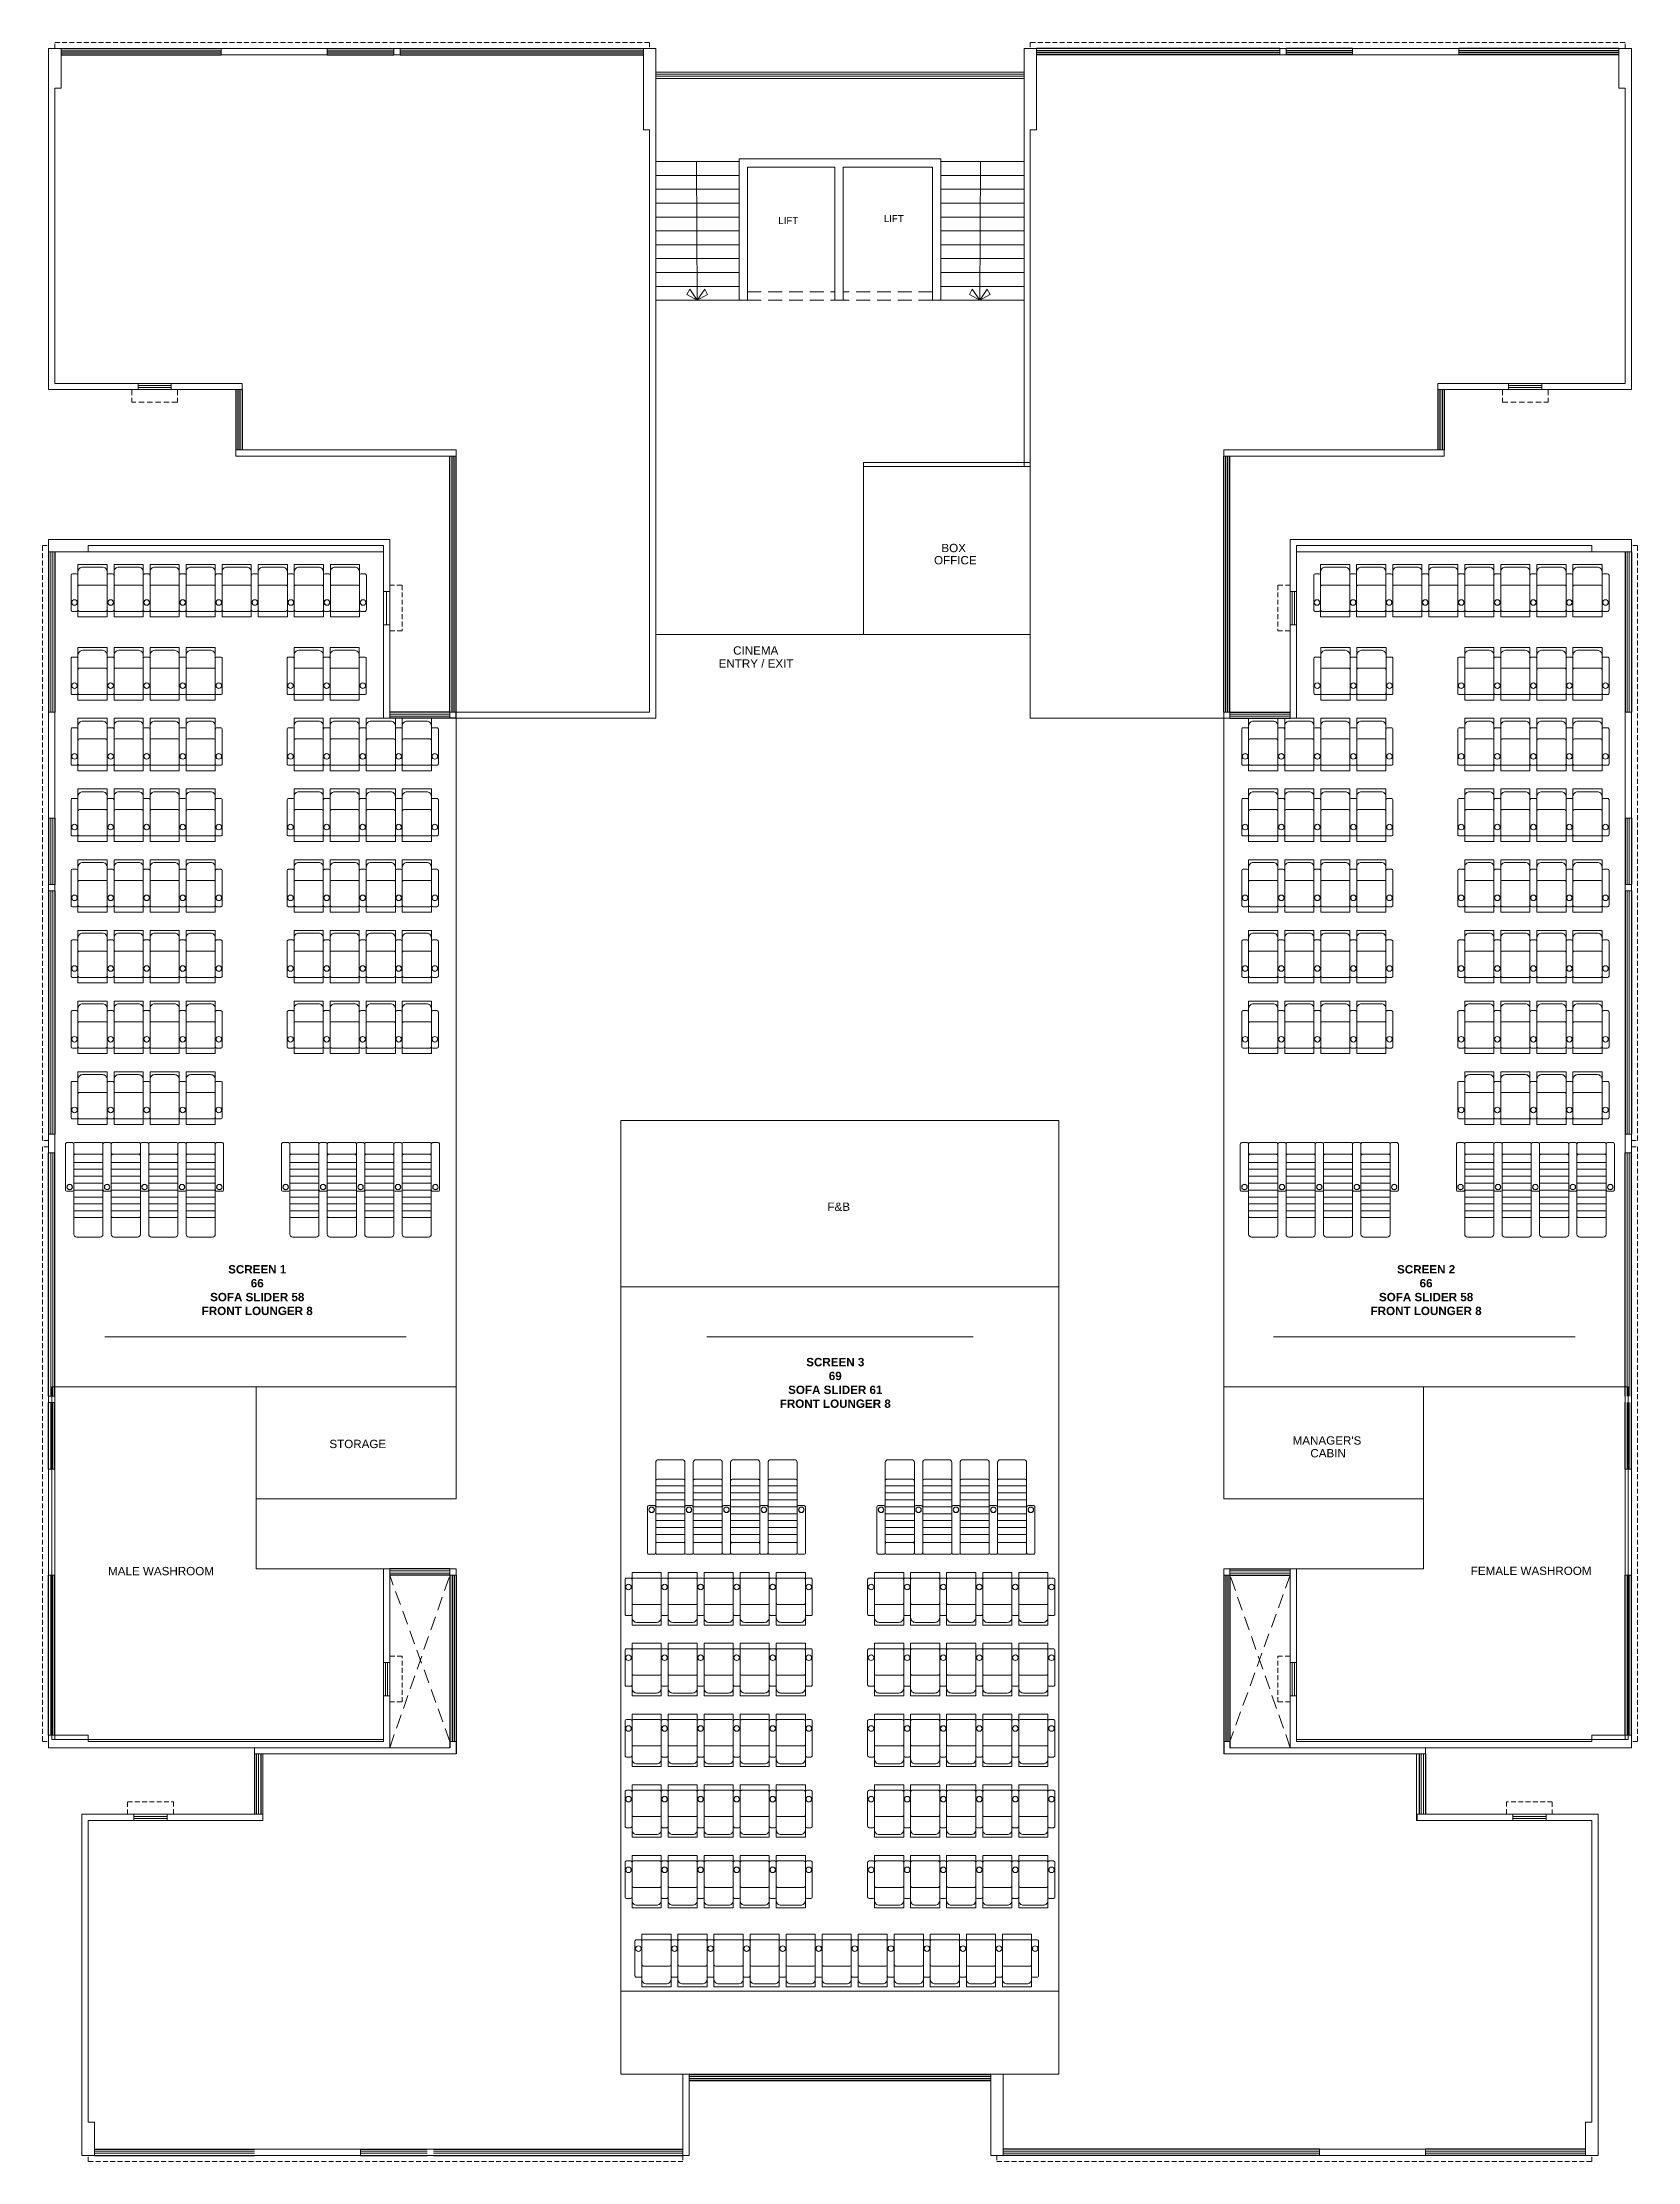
# Model space of a CAD drawing. Header units: inches. Extents: x 1807 to 67852, y 1160 to 20242.
# Drawn here: x 40640 to 41791, y 8234 to 9763 of the extents above; entities that cross this region are included whole.
import ezdxf
from ezdxf.lldxf.tags import DXFTag

# ---------------------------------------------------------------- set-up
doc = ezdxf.new("R2010")
doc.units = ezdxf.units.IN
doc.header["$MEASUREMENT"] = 0
doc.linetypes.add('DASHED', pattern=[0.75, 0.5, -0.25])
doc.layers.get('0').update_dxf_attribs({"lineweight": 20})
for name, color, linetype, lineweight in [('02WINDOW & DOTTED', 8, 'Continuous', 20), ('AP_TEXT', 7, 'Continuous', 13), ('CHAIRS', 34, 'Continuous', 20), ('elev1', 250, 'Continuous', 15), ('Nstair', 8, 'Continuous', 20), ('PROJ.', 8, 'DASHED', 20), ('RAILING', 8, 'Continuous', 25), ('Railing 01', 8, 'Continuous', 18), ('SHOP TEXT', 7, 'Continuous', 15), ('text', 7, 'Continuous', 15), ('wall', 7, 'Continuous', 20), ('WALLS', 7, 'Continuous', 20), ('WINDOW', 8, 'Continuous', 15)]:
    doc.layers.add(name, color=color, linetype=linetype, lineweight=lineweight)
doc.layers.add('GF', color=36, linetype='Continuous')
doc.styles.add('Krupalu', font='arial.ttf', dxfattribs={"height": 8})
doc.styles.add('Krupalu 1', font='arial.ttf')
doc.styles.add('title block', font='')
doc.styles.get('title block').set_extended_font_data('Gulim')
tags = doc.linetypes.add('HIDDEN', pattern=[0.375, 0.25, -0.125]).pattern_tags.tags
tags[6:7] = [DXFTag(74, 4), DXFTag(75, 0), DXFTag(340, '0'), DXFTag(46, 1.0), DXFTag(50, 0.0), DXFTag(44, 0.0), DXFTag(45, 0.0)]
tags[4:5] = [DXFTag(74, 4), DXFTag(75, 0), DXFTag(340, '0'), DXFTag(46, 1.0), DXFTag(50, 0.0), DXFTag(44, 0.0), DXFTag(45, 0.0)]

msp = doc.modelspace()

# ---------------------------------------------------------------- texts
at = {"layer": 'AP_TEXT', "style": 'Krupalu 1'}
for s, p in [('BOX', (41288.4, 9395)), ('OFFICE', (41283.1, 9386.2)), ('CINEMA ', (41138.2, 9321.1)), ('F&B', (41206.2, 8919.9)), ('STORAGE', (40847, 8748.8)), ("MANAGER'S", (41541.7, 8751.3)), ('CABIN', (41554.5, 8742.1)), ('MALE WASHROOM', (40687.4, 8657.1)), ('FEMALE WASHROOM', (41670.2, 8657.3))]:
    msp.add_text(s, height=6, dxfattribs=at).set_placement(p)
at = {"layer": 'SHOP TEXT', "ltscale": 0.1, "style": 'Krupalu 1'}
for p in [(41170.8, 9631.7), (41246.9, 9633.1)]:
    msp.add_text('LIFT', height=5, dxfattribs=at).set_placement(p)
at = {"layer": 'WALLS', "lineweight": 0, "insert": (41127.7, 9317.7), "char_height": 6, "attachment_point": 1, "style": 'Krupalu'}
msp.add_mtext('ENTRY / EXIT', dxfattribs=at)

# ---------------------------------------------------------------- blocks, each defined once
blk = doc.blocks.new('Recliner chair-01')
at = {"layer": 'CHAIRS', "linetype": 'HIDDEN', "lineweight": -2}
blk.add_lwpolyline([(-10.5, 33.9), (10.5, 33.9), (10.5, -4), (-10.5, -4)], close=True, dxfattribs=at)
at = {"layer": 'CHAIRS', "lineweight": -2}
for points in [[(-7.1, 31.9), (7.1, 31.9, -0.414214), (10.5, 28.5), (10.5, 1, -0.414214), (9.5, 0), (-9.5, 0, -0.414214), (-10.5, 1), (-10.5, 28.5, -0.414214)], [(-10.5, 1), (-10.5, 26, 0.414214), (-11.5, 27), (-14.5, 27, 0.414214), (-15.5, 26), (-15.5, 1, 0.414214), (-14.5, 0), (-11.5, 0, 0.414214)], [(10.5, 1), (10.5, 18, 0.414214), (9.5, 19), (-9.5, 19, 0.414214), (-10.5, 18), (-10.5, 1, 0.414214), (-9.5, 0), (9.5, 0, 0.414214)], [(10.5, 1), (10.5, 26, -0.414214), (11.5, 27), (14.5, 27, -0.414214), (15.5, 26), (15.5, 1, -0.414214), (14.5, 0), (11.5, 0, -0.414214)]]:
    blk.add_lwpolyline(points, format="xyb", close=True, dxfattribs=at)
for centre in [(-13, 6.4), (13.1, 6.4)]:
    blk.add_circle(centre, 2, dxfattribs=at)
blk = doc.blocks.new('*U260')
at = {"layer": 'CHAIRS'}
blk.add_blockref('Recliner chair-01', (0, -14.9), dxfattribs=at)
blk = doc.blocks.new('*U259')
at = {"layer": 'GF', "color": 0, "linetype": 'ByBlock', "lineweight": -2}
for p in [(0, 0), (26, 0), (52, 0), (78, 0)]:
    blk.add_blockref('*U260', p, dxfattribs=at)
at = {"layer": 'GF', "color": 0, "linetype": 'ByBlock', "lineweight": -2, "transparency": 16777216}
for p in [(104, 0), (130, 0), (156, 0), (182, 0)]:
    blk.add_blockref('*U260', p, dxfattribs=at)
blk = doc.blocks.new('*U262')
at = {"layer": 'CHAIRS'}
blk.add_blockref('Recliner chair-01', (0, -14.9), dxfattribs=at)
blk = doc.blocks.new('*U261')
at = {"layer": 'GF', "color": 0, "linetype": 'ByBlock', "lineweight": -2}
for p in [(0, 0), (26, 0), (52, 0), (78, 0)]:
    blk.add_blockref('*U262', p, dxfattribs=at)
at = {"layer": 'GF', "color": 0, "linetype": 'ByBlock', "lineweight": -2, "transparency": 16777216}
for p in [(0, -51), (26, -51), (52, -51), (78, -51), (0, -102), (26, -102), (52, -102), (78, -102), (0, -153), (26, -153), (52, -153), (78, -153), (0, -204), (26, -204), (52, -204), (78, -204), (0, -255), (26, -255), (52, -255), (78, -255), (0, -306), (26, -306), (52, -306), (78, -306)]:
    blk.add_blockref('*U262', p, dxfattribs=at)
blk = doc.blocks.new("Lounger - 21''")
at = {"layer": 'CHAIRS', "color": 250}
for p, q in [((-10.5, -14.3), (10.5, -14.3)), ((-10.5, -19.3), (10.5, -19.3)), ((-10.5, -24.3), (10.5, -24.3)), ((-10.5, -29.3), (10.5, -29.3)), ((-10.5, -34.3), (10.5, -34.3)), ((-10.5, -39.3), (10.5, -39.3)), ((-10.5, -44.3), (10.5, -44.3)), ((-10.5, -49.3), (10.5, -49.3))]:
    blk.add_line(p, q, dxfattribs=at)
at = {"layer": 'CHAIRS'}
for points in [[(-9.5, -8.5), (9.5, -8.5, 0.414214), (10.5, -7.5), (10.5, -1, 0.414214), (9.5, 0), (-9.5, 0, 0.414214), (-10.5, -1), (-10.5, -7.5, 0.414214)], [(-16.5, -1.1), (-16.5, -34.1, 0.414214), (-15.5, -35.1), (-11.5, -35.1, 0.414214), (-10.5, -34.1), (-10.5, -1.1, 0.414214), (-11.5, -0.1), (-15.5, -0.1, 0.414214)], [(-9.5, -8.5), (9.5, -8.5, -0.414214), (10.5, -9.5), (10.5, -66.2, -0.414214), (8.5, -68.2), (-8.5, -68.2, -0.414214), (-10.5, -66.2), (-10.5, -9.5, -0.414214)], [(16.5, -1.1), (16.5, -34.1, -0.414214), (15.5, -35.1), (11.5, -35.1, -0.414214), (10.5, -34.1), (10.5, -1.1, -0.414214), (11.5, -0.1), (15.5, -0.1, -0.414214)]]:
    blk.add_lwpolyline(points, format="xyb", close=True, dxfattribs=at)
blk.add_lwpolyline([(-10.5, -43.7), (-10.5, -53.1, 0.414214), (-9.5, -54.1), (9.5, -54.1, 0.414214), (10.5, -53.1), (10.5, -43.7)], format="xyb", dxfattribs=at)
for centre, radius in [((-13.5, -32.1), 1.99), ((-13.5, -32.1), 1.89), ((13.5, -32.1), 1.99), ((13.5, -32.1), 1.89)]:
    blk.add_circle(centre, radius, dxfattribs=at)
blk = doc.blocks.new('*U265')
at = {"layer": 'CHAIRS'}
blk.add_blockref("Lounger - 21''", (0, 34.1, -172020), dxfattribs=at)
blk = doc.blocks.new('*U264')
at = {"layer": 'elev1', "color": 0, "linetype": 'ByBlock', "lineweight": -2}
for p in [(0, 0), (27, 0), (54, 0), (81, 0)]:
    blk.add_blockref('*U265', p, dxfattribs=at)
blk = doc.blocks.new('*U267')
at = {"layer": 'CHAIRS'}
blk.add_blockref('Recliner chair-01', (0, -14.9), dxfattribs=at)
blk = doc.blocks.new('*U266')
at = {"layer": 'GF', "color": 0, "linetype": 'ByBlock', "lineweight": -2}
for p in [(0, 0), (26, 0), (52, 0), (78, 0)]:
    blk.add_blockref('*U267', p, dxfattribs=at)
at = {"layer": 'GF', "color": 0, "linetype": 'ByBlock', "lineweight": -2, "transparency": 16777216}
for p in [(0, -51), (26, -51), (52, -51), (78, -51), (0, -102), (26, -102), (52, -102), (78, -102), (0, -153), (26, -153), (52, -153), (78, -153), (0, -204), (26, -204), (52, -204), (78, -204)]:
    blk.add_blockref('*U267', p, dxfattribs=at)
blk = doc.blocks.new('*U269')
at = {"layer": 'CHAIRS'}
blk.add_blockref("Lounger - 21''", (0, 34.1, -172020), dxfattribs=at)
blk = doc.blocks.new('*U268')
at = {"layer": 'elev1', "color": 0, "linetype": 'ByBlock', "lineweight": -2}
for p in [(0, 0), (27, 0), (54, 0), (81, 0)]:
    blk.add_blockref('*U269', p, dxfattribs=at)
blk = doc.blocks.new('*U273')
at = {"layer": 'CHAIRS'}
blk.add_blockref('Recliner chair-01', (0, -14.9), dxfattribs=at)
blk = doc.blocks.new('*U272')
at = {"layer": 'GF', "color": 0, "linetype": 'ByBlock', "lineweight": -2}
for p in [(0, 0), (26, 0), (52, 0), (78, 0)]:
    blk.add_blockref('*U273', p, dxfattribs=at)
at = {"layer": 'GF', "color": 0, "linetype": 'ByBlock', "lineweight": -2, "transparency": 16777216}
for p in [(104, 0), (130, 0), (156, 0), (182, 0)]:
    blk.add_blockref('*U273', p, dxfattribs=at)
blk = doc.blocks.new('*U275')
at = {"layer": 'CHAIRS'}
blk.add_blockref('Recliner chair-01', (0, -14.9), dxfattribs=at)
blk = doc.blocks.new('*U274')
at = {"layer": 'GF', "color": 0, "linetype": 'ByBlock', "lineweight": -2}
for p in [(0, 0), (26, 0), (52, 0), (78, 0)]:
    blk.add_blockref('*U275', p, dxfattribs=at)
at = {"layer": 'GF', "color": 0, "linetype": 'ByBlock', "lineweight": -2, "transparency": 16777216}
for p in [(0, -51), (26, -51), (52, -51), (78, -51), (0, -102), (26, -102), (52, -102), (78, -102), (0, -153), (26, -153), (52, -153), (78, -153), (0, -204), (26, -204), (52, -204), (78, -204), (0, -255), (26, -255), (52, -255), (78, -255)]:
    blk.add_blockref('*U275', p, dxfattribs=at)
blk = doc.blocks.new('*U277')
at = {"layer": 'CHAIRS'}
blk.add_blockref("Lounger - 21''", (0, 34.1, -172020), dxfattribs=at)
blk = doc.blocks.new('*U276')
at = {"layer": 'elev1', "color": 0, "linetype": 'ByBlock', "lineweight": -2}
for p in [(0, 0), (27, 0), (54, 0), (81, 0)]:
    blk.add_blockref('*U277', p, dxfattribs=at)
blk = doc.blocks.new('*U271')
at = {"layer": 'CHAIRS'}
blk.add_blockref('Recliner chair-01', (0, -14.9), dxfattribs=at)
blk = doc.blocks.new('*U270')
at = {"layer": 'GF', "color": 0, "linetype": 'ByBlock', "lineweight": -2}
for p in [(0, 0), (26, 0), (52, 0), (78, 0)]:
    blk.add_blockref('*U271', p, dxfattribs=at)
at = {"layer": 'GF', "color": 0, "linetype": 'ByBlock', "lineweight": -2, "transparency": 16777216}
for p in [(0, -51), (26, -51), (52, -51), (78, -51), (0, -102), (26, -102), (52, -102), (78, -102), (0, -153), (26, -153), (52, -153), (78, -153), (0, -204), (26, -204), (52, -204), (78, -204)]:
    blk.add_blockref('*U271', p, dxfattribs=at)
blk = doc.blocks.new('*U279')
at = {"layer": 'CHAIRS'}
blk.add_blockref("Lounger - 21''", (0, 34.1, -172020), dxfattribs=at)
blk = doc.blocks.new('*U278')
at = {"layer": 'elev1', "color": 0, "linetype": 'ByBlock', "lineweight": -2}
for p in [(0, 0), (27, 0), (54, 0), (81, 0)]:
    blk.add_blockref('*U279', p, dxfattribs=at)
blk = doc.blocks.new('*U281')
at = {"layer": 'CHAIRS'}
blk.add_blockref('Recliner chair-01', (0, -14.9), dxfattribs=at)
blk = doc.blocks.new('*U280')
at = {"layer": 'GF', "color": 0, "linetype": 'ByBlock', "lineweight": -2}
for p in [(0, 0), (26, 0)]:
    blk.add_blockref('*U281', p, dxfattribs=at)
blk = doc.blocks.new('*U283')
at = {"layer": 'CHAIRS'}
blk.add_blockref('Recliner chair-01', (0, -14.9), dxfattribs=at)
blk = doc.blocks.new('*U282')
at = {"layer": 'GF', "color": 0, "linetype": 'ByBlock', "lineweight": -2}
for p in [(0, 0), (26, 0), (52, 0), (78, 0)]:
    blk.add_blockref('*U283', p, dxfattribs=at)
blk = doc.blocks.new('*U285')
at = {"layer": 'CHAIRS'}
blk.add_blockref('Recliner chair-01', (0, -14.9), dxfattribs=at)
blk = doc.blocks.new('*U284')
at = {"layer": 'GF', "color": 0, "linetype": 'ByBlock', "lineweight": -2}
for p in [(0, 0), (26, 0)]:
    blk.add_blockref('*U285', p, dxfattribs=at)
blk = doc.blocks.new('*U287')
at = {"layer": 'CHAIRS'}
blk.add_blockref('Recliner chair-01', (0, -14.9), dxfattribs=at)
blk = doc.blocks.new('*U286')
at = {"layer": 'GF', "color": 0, "linetype": 'ByBlock', "lineweight": -2}
for p in [(0, 0), (26, 0), (52, 0), (78, 0)]:
    blk.add_blockref('*U287', p, dxfattribs=at)
at = {"layer": 'GF', "color": 0, "linetype": 'ByBlock', "lineweight": -2, "transparency": 16777216}
for p in [(104, 0), (130, 0), (156, 0), (182, 0), (208, 0), (234, 0), (260, 0)]:
    blk.add_blockref('*U287', p, dxfattribs=at)
blk = doc.blocks.new('*U289')
at = {"layer": 'CHAIRS'}
blk.add_blockref('Recliner chair-01', (0, -14.9), dxfattribs=at)
blk = doc.blocks.new('*U288')
at = {"layer": 'GF', "color": 0, "linetype": 'ByBlock', "lineweight": -2}
for p in [(0, 0), (26, 0), (52, 0), (78, 0)]:
    blk.add_blockref('*U289', p, dxfattribs=at)
at = {"layer": 'GF', "color": 0, "linetype": 'ByBlock', "lineweight": -2, "transparency": 16777216}
for p in [(104, 0), (0, -51), (26, -51), (52, -51), (78, -51), (104, -51), (0, -102), (26, -102), (52, -102), (78, -102), (104, -102), (0, -153), (26, -153), (52, -153), (78, -153), (104, -153), (0, -204), (26, -204), (52, -204), (78, -204), (104, -204)]:
    blk.add_blockref('*U289', p, dxfattribs=at)
blk = doc.blocks.new('*U291')
at = {"layer": 'CHAIRS'}
blk.add_blockref('Recliner chair-01', (0, -14.9), dxfattribs=at)
blk = doc.blocks.new('*U290')
at = {"layer": 'GF', "color": 0, "linetype": 'ByBlock', "lineweight": -2}
for p in [(0, 0), (26, 0), (52, 0), (78, 0)]:
    blk.add_blockref('*U291', p, dxfattribs=at)
at = {"layer": 'GF', "color": 0, "linetype": 'ByBlock', "lineweight": -2, "transparency": 16777216}
for p in [(104, 0), (0, -51), (26, -51), (52, -51), (78, -51), (104, -51), (0, -102), (26, -102), (52, -102), (78, -102), (104, -102), (0, -153), (26, -153), (52, -153), (78, -153), (104, -153), (0, -204), (26, -204), (52, -204), (78, -204), (104, -204)]:
    blk.add_blockref('*U291', p, dxfattribs=at)
blk = doc.blocks.new('*U315')
at = {"layer": 'CHAIRS'}
blk.add_blockref("Lounger - 21''", (0, 34.1, -172020), dxfattribs=at)
blk = doc.blocks.new('*U314')
at = {"layer": 'elev1', "color": 0, "linetype": 'ByBlock', "lineweight": -2}
for p in [(0, 0), (27, 0), (54, 0), (81, 0)]:
    blk.add_blockref('*U315', p, dxfattribs=at)
blk = doc.blocks.new('*U317')
at = {"layer": 'CHAIRS'}
blk.add_blockref("Lounger - 21''", (0, 34.1, -172020), dxfattribs=at)
blk = doc.blocks.new('*U316')
at = {"layer": 'elev1', "color": 0, "linetype": 'ByBlock', "lineweight": -2}
for p in [(0, 0), (27, 0), (54, 0), (81, 0)]:
    blk.add_blockref('*U317', p, dxfattribs=at)

# ---------------------------------------------------------------- linework, layer by layer
at = {"color": 5}
msp.add_line((41232.3, 9335.7), (41082.5, 9335.7), dxfattribs=at)
at = {"layer": '02WINDOW & DOTTED'}
for p, q in [((41348, 9741.2), (41082.3, 9741.2)), ((41348, 9739.7), (41082.3, 9739.7)), ((41348, 9738.2), (41082.3, 9738.2)), ((41348, 9736.7), (41082.3, 9736.7))]:
    msp.add_line(p, q, dxfattribs=at)
at = {"layer": '02WINDOW & DOTTED', "linetype": 'DASHED', "ltscale": 20}
for p, q in [((41148.5, 9582.7), (41211.5, 9582.7)), ((41148.5, 9576.7), (41211.5, 9576.7)), ((41282, 9582.7), (41217.5, 9582.7)), ((41282, 9576.7), (41217.5, 9576.7)), ((40934, 8537.2), (40890.5, 8657.2)), ((40890.5, 8532.7), (40934, 8657.2)), ((41540, 8532.7), (41496.5, 8657.2)), ((41540, 8657.2), (41496.5, 8537.2))]:
    msp.add_line(p, q, dxfattribs=at)
at = {"layer": 'Nstair', "ltscale": 10}
for p, q in [((41142.5, 9676.7), (41082.5, 9676.7)), ((41111.8, 9676.7), (41112.3, 9576.7)), ((41288, 9676.7), (41348, 9676.7)), ((41316.6, 9676.7), (41316.1, 9576.7)), ((41142.5, 9666.7), (41082.5, 9666.7)), ((41288, 9666.7), (41348, 9666.7)), ((41142.5, 9656.7), (41082.5, 9656.7)), ((41142.5, 9646.7), (41082.5, 9646.7)), ((41288, 9656.7), (41348, 9656.7)), ((41288, 9646.7), (41348, 9646.7)), ((41142.5, 9636.7), (41082.5, 9636.7)), ((41288, 9636.7), (41348, 9636.7)), ((41142.5, 9626.7), (41082.5, 9626.7)), ((41142.5, 9616.7), (41082.5, 9616.7)), ((41288, 9626.7), (41348, 9626.7)), ((41288, 9616.7), (41348, 9616.7)), ((41142.5, 9606.7), (41082.5, 9606.7)), ((41288, 9606.7), (41348, 9606.7)), ((41142.5, 9596.7), (41082.5, 9596.7)), ((41142.5, 9586.7), (41082.5, 9586.7)), ((41104.7, 9580.9), (41106.9, 9584.8)), ((41106.9, 9584.8), (41112.3, 9576.7)), ((41117.7, 9584.8), (41112.3, 9576.7)), ((41119.8, 9580.9), (41117.7, 9584.8)), ((41288, 9596.7), (41348, 9596.7)), ((41288, 9586.7), (41348, 9586.7)), ((41308.6, 9580.9), (41310.7, 9584.8)), ((41310.7, 9584.8), (41316.1, 9576.7)), ((41321.5, 9584.8), (41316.1, 9576.7)), ((41323.6, 9580.9), (41321.5, 9584.8)), ((41142.5, 9576.7), (41082.5, 9576.7)), ((41112.3, 9576.7), (41104.7, 9580.9)), ((41112.3, 9576.7), (41119.8, 9580.9)), ((41288, 9576.7), (41348, 9576.7)), ((41316.1, 9576.7), (41308.6, 9580.9)), ((41316.1, 9576.7), (41323.6, 9580.9))]:
    msp.add_line(p, q, dxfattribs=at)
at = {"layer": 'PROJ.', "ltscale": 8}
for p, q in [((40704.5, 9512.2), (40704.5, 9503.2)), ((40737.5, 9512.2), (40737.5, 9503.2)), ((41693, 9512.2), (41693, 9503.2)), ((41726, 9512.2), (41726, 9503.2)), ((40737.5, 9503.2), (40704.5, 9503.2)), ((41693, 9503.2), (41726, 9503.2))]:
    msp.add_line(p, q, dxfattribs=at)
at = {"layer": 'PROJ.', "ltscale": 7}
for points in [[(40649, 9758.2), (40649, 9762.7), (41078, 9762.7), (41078, 9758.2)], [(41781.5, 9758.2), (41781.5, 9762.7), (41352.5, 9762.7), (41352.5, 9758.2)], [(40644.5, 8970.7), (40640, 8970.7), (40640, 9399.7), (40644.5, 9399.7)], [(41786, 8970.7), (41790.5, 8970.7), (41790.5, 9399.7), (41786, 9399.7)], [(40890.5, 9371.2), (40899.5, 9371.2), (40899.5, 9338.2), (40890.5, 9338.2)], [(41540, 9371.2), (41531, 9371.2), (41531, 9338.2), (41540, 9338.2)], [(40644.5, 8966.2), (40640, 8966.2), (40640, 8537.2), (40644.5, 8537.2)], [(41786, 8966.2), (41790.5, 8966.2), (41790.5, 8537.2), (41786, 8537.2)], [(40890.5, 8565.7), (40899.5, 8565.7), (40899.5, 8598.7), (40890.5, 8598.7)], [(41540, 8565.7), (41531, 8565.7), (41531, 8598.7), (41540, 8598.7)], [(40701.5, 8484.7), (40701.5, 8493.7), (40734.5, 8493.7), (40734.5, 8484.7)], [(41729, 8484.7), (41729, 8493.7), (41696, 8493.7), (41696, 8484.7)], [(41102, 8238.7), (41102, 8234.2), (40673, 8234.2), (40673, 8238.7)], [(41328.5, 8238.7), (41328.5, 8234.2), (41757.5, 8234.2), (41757.5, 8238.7)]]:
    msp.add_lwpolyline(points, dxfattribs=at)
at = {"layer": 'RAILING'}
for p, q in [((40653.5, 9758.2), (40769, 9758.2)), ((40653.5, 9756.7), (40769, 9756.7)), ((40653.5, 9755.2), (40769, 9755.2)), ((40653.5, 9753.7), (40769, 9753.7)), ((40845.5, 9758.2), (40893.5, 9758.2)), ((40845.5, 9756.7), (40893.5, 9756.7)), ((40845.5, 9755.2), (40893.5, 9755.2)), ((40845.5, 9753.7), (40893.5, 9753.7)), ((40898, 9758.2), (41073.5, 9758.2)), ((40898, 9756.7), (41073.5, 9756.7)), ((40898, 9755.2), (41073.5, 9755.2)), ((40898, 9753.7), (41073.5, 9753.7)), ((41532.5, 9758.2), (41357, 9758.2)), ((41532.5, 9756.7), (41357, 9756.7)), ((41532.5, 9755.2), (41357, 9755.2)), ((41532.5, 9753.7), (41357, 9753.7)), ((41585, 9758.2), (41537, 9758.2)), ((41585, 9756.7), (41537, 9756.7)), ((41585, 9755.2), (41537, 9755.2)), ((41585, 9753.7), (41537, 9753.7)), ((41777, 9758.2), (41661.5, 9758.2)), ((41777, 9756.7), (41661.5, 9756.7)), ((41777, 9755.2), (41661.5, 9755.2)), ((41777, 9753.7), (41661.5, 9753.7)), ((40779.5, 9512.2), (40779.5, 9468.7)), ((40781, 9512.2), (40781, 9468.7)), ((40782.5, 9512.2), (40782.5, 9468.7)), ((40784, 9512.2), (40784, 9468.7)), ((41646.5, 9512.2), (41646.5, 9468.7)), ((41648, 9512.2), (41648, 9468.7)), ((41649.5, 9512.2), (41649.5, 9468.7)), ((41651, 9512.2), (41651, 9468.7)), ((40934, 9279.7), (40934, 9464.2)), ((40935.5, 9279.7), (40935.5, 9464.2)), ((40937, 9279.7), (40937, 9464.2)), ((40938.5, 9275.2), (40938.5, 9464.2)), ((41492, 9279.7), (41492, 9464.2)), ((41493.5, 9279.7), (41493.5, 9464.2)), ((41495, 9279.7), (41495, 9464.2)), ((41496.5, 9279.7), (41496.5, 9464.2)), ((40644.5, 9395.2), (40644.5, 9279.7)), ((40649, 9395.2), (40649, 9279.7)), ((41781.5, 9395.2), (41781.5, 9279.7)), ((41786, 9395.2), (41786, 9279.7)), ((40934, 9279.7), (40890.5, 9279.7)), ((41496.5, 9279.7), (41540, 9279.7)), ((40938.5, 9275.2), (40890.5, 9275.2)), ((41496.5, 9275.2), (41540, 9275.2)), ((40644.5, 9203.2), (40644.5, 9155.2)), ((40649, 9203.2), (40649, 9155.2)), ((41781.5, 9203.2), (41781.5, 9155.2)), ((41786, 9203.2), (41786, 9155.2)), ((40644.5, 9150.7), (40644.5, 8975.2)), ((40649, 9150.7), (40649, 8975.2)), ((41781.5, 9150.7), (41781.5, 8975.2)), ((41786, 9150.7), (41786, 8975.2)), ((40644.5, 8786.2), (40644.5, 8961.7)), ((40649, 8786.2), (40649, 8961.7)), ((41781.5, 8786.2), (41781.5, 8961.7)), ((41786, 8786.2), (41786, 8961.7)), ((40644.5, 8733.7), (40644.5, 8781.7)), ((40649, 8733.7), (40649, 8781.7)), ((41781.5, 8733.7), (41781.5, 8781.7)), ((41786, 8733.7), (41786, 8781.7)), ((40644.5, 8541.7), (40644.5, 8657.2)), ((40649, 8541.7), (40649, 8657.2)), ((40934, 8661.7), (40890.5, 8661.7)), ((40934, 8657.2), (40890.5, 8657.2)), ((40934, 8657.2), (40934, 8532.7)), ((40935.5, 8657.2), (40935.5, 8537.2)), ((40937, 8657.2), (40937, 8537.2)), ((40938.5, 8657.2), (40938.5, 8528.2)), ((41492, 8657.2), (41492, 8528.2)), ((41493.5, 8657.2), (41493.5, 8537.2)), ((41495, 8657.2), (41495, 8537.2)), ((41496.5, 8661.7), (41540, 8661.7)), ((41496.5, 8657.2), (41540, 8657.2)), ((41496.5, 8657.2), (41496.5, 8532.7)), ((41781.5, 8541.7), (41781.5, 8657.2)), ((41786, 8541.7), (41786, 8657.2)), ((40793, 8528.2), (40793, 8484.7)), ((40797.5, 8528.2), (40797.5, 8484.7)), ((41633, 8528.2), (41633, 8484.7)), ((41637.5, 8528.2), (41637.5, 8484.7)), ((41106.5, 8297.2), (41324, 8297.2)), ((41106.5, 8295.7), (41324, 8295.7)), ((41106.5, 8294.2), (41324, 8294.2)), ((41106.5, 8292.7), (41324, 8292.7)), ((41106.5, 8292.7), (41324, 8292.7)), ((40677.5, 8243.2), (40793, 8243.2)), ((40677.5, 8238.7), (40793, 8238.7)), ((40869.5, 8243.2), (40917.5, 8243.2)), ((40869.5, 8238.7), (40917.5, 8238.7)), ((40922, 8243.2), (41102, 8243.2)), ((40922, 8238.7), (41102, 8238.7)), ((41504, 8243.2), (41333, 8243.2)), ((41504, 8238.7), (41333, 8238.7)), ((41561, 8243.2), (41504, 8243.2)), ((41561, 8238.7), (41504, 8238.7)), ((41753, 8243.2), (41637.5, 8243.2)), ((41753, 8238.7), (41637.5, 8238.7))]:
    msp.add_line(p, q, dxfattribs=at)
at = {"layer": 'Railing 01'}
for p, q in [((40646, 9395.2), (40646, 9279.7)), ((40647.5, 9395.2), (40647.5, 9279.7)), ((41783, 9395.2), (41783, 9279.7)), ((41784.5, 9395.2), (41784.5, 9279.7)), ((40934, 9278.2), (40890.5, 9278.2)), ((41496.5, 9278.2), (41540, 9278.2)), ((40934, 9276.7), (40890.5, 9276.7)), ((41496.5, 9276.7), (41540, 9276.7)), ((40646, 9203.2), (40646, 9155.2)), ((40647.5, 9203.2), (40647.5, 9155.2)), ((41783, 9203.2), (41783, 9155.2)), ((41784.5, 9203.2), (41784.5, 9155.2)), ((40646, 9150.7), (40646, 8975.2)), ((40647.5, 9150.7), (40647.5, 8975.2)), ((41783, 9150.7), (41783, 8975.2)), ((41784.5, 9150.7), (41784.5, 8975.2)), ((40646, 8786.2), (40646, 8961.7)), ((40647.5, 8786.2), (40647.5, 8961.7)), ((41783, 8786.2), (41783, 8961.7)), ((41784.5, 8786.2), (41784.5, 8961.7)), ((40646, 8733.7), (40646, 8781.7)), ((40647.5, 8733.7), (40647.5, 8781.7)), ((41783, 8733.7), (41783, 8781.7)), ((41784.5, 8733.7), (41784.5, 8781.7)), ((40646, 8541.7), (40646, 8657.2)), ((40647.5, 8541.7), (40647.5, 8657.2)), ((40934, 8660.2), (40890.5, 8660.2)), ((40934, 8658.7), (40890.5, 8658.7)), ((41496.5, 8660.2), (41540, 8660.2)), ((41496.5, 8658.7), (41540, 8658.7)), ((41783, 8541.7), (41783, 8657.2)), ((41784.5, 8541.7), (41784.5, 8657.2)), ((40794.5, 8528.2), (40794.5, 8484.7)), ((40796, 8528.2), (40796, 8484.7)), ((41634.5, 8528.2), (41634.5, 8484.7)), ((41636, 8528.2), (41636, 8484.7)), ((40677.5, 8241.7), (40793, 8241.7)), ((40677.5, 8240.2), (40793, 8240.2)), ((40869.5, 8241.7), (40917.5, 8241.7)), ((40869.5, 8240.2), (40917.5, 8240.2)), ((40922, 8241.7), (41102, 8241.7)), ((40922, 8240.2), (41102, 8240.2)), ((41504, 8241.7), (41333, 8241.7)), ((41504, 8240.2), (41333, 8240.2)), ((41561, 8241.7), (41504, 8241.7)), ((41561, 8240.2), (41504, 8240.2)), ((41753, 8241.7), (41637.5, 8241.7)), ((41753, 8240.2), (41637.5, 8240.2))]:
    msp.add_line(p, q, dxfattribs=at)
at = {"layer": 'wall'}
for p, q in [((40644.5, 9758.2), (40644.5, 9512.2)), ((40644.5, 9758.2), (40653.5, 9758.2)), ((40653.5, 9734.2), (40653.5, 9758.2)), ((40769, 9758.2), (40769, 9753.7)), ((40769, 9758.2), (40845.5, 9758.2)), ((40769, 9753.7), (40841, 9753.7)), ((40841, 9753.7), (40841, 9753.7)), ((40845.5, 9753.7), (40841, 9753.7)), ((40845.5, 9758.2), (40845.5, 9753.7)), ((40893.5, 9758.2), (40893.5, 9758.2)), ((40893.5, 9758.2), (40898, 9758.2)), ((41073.5, 9758.2), (41073.5, 9704.2)), ((41073.5, 9758.2), (41082.5, 9758.2)), ((41348, 9758.2), (41348, 9456.7)), ((41357, 9758.2), (41348, 9758.2)), ((41357, 9758.2), (41357, 9704.2)), ((41532.5, 9758.2), (41532.5, 9753.7)), ((41537, 9758.2), (41532.5, 9758.2)), ((41537, 9758.2), (41537, 9753.7)), ((41585, 9758.2), (41585, 9753.7)), ((41661.5, 9758.2), (41585, 9758.2)), ((41661.5, 9753.7), (41585, 9753.7)), ((41661.5, 9758.2), (41661.5, 9753.7)), ((41777, 9734.2), (41777, 9758.2)), ((41786, 9758.2), (41777, 9758.2)), ((41786, 9758.2), (41786, 9512.2)), ((40649, 9729.7), (40649, 9569.2)), ((40653.5, 9729.7), (40649, 9729.7)), ((40653.5, 9729.7), (40653.5, 9734.2)), ((41777, 9729.7), (41777, 9734.2)), ((41777, 9734.2), (41777, 9734.2)), ((41777, 9729.7), (41781.5, 9729.7)), ((41781.5, 9729.7), (41781.5, 9569.2)), ((41073.5, 9699.7), (41073.5, 9704.2)), ((41073.5, 9704.2), (41073.5, 9704.2)), ((41073.5, 9699.7), (41078, 9699.7)), ((41078, 9699.7), (41078, 9456.7)), ((41352.5, 9699.7), (41352.5, 9456.7)), ((41357, 9699.7), (41352.5, 9699.7)), ((41357, 9699.7), (41357, 9704.2)), ((41357, 9704.2), (41357, 9704.2)), ((41217.5, 9678.7), (41142.5, 9678.7)), ((41142.5, 9678.7), (41142.5, 9576.7)), ((41211.5, 9678.7), (41288, 9678.7)), ((41288, 9678.7), (41288, 9576.7)), ((41148.5, 9576.7), (41148.5, 9672.7)), ((41148.5, 9672.7), (41211.5, 9672.7)), ((41211.5, 9672.7), (41211.5, 9576.7)), ((41211.5, 9576.7), (41211.5, 9672.7)), ((41217.5, 9576.7), (41217.5, 9672.7)), ((41282, 9672.7), (41217.5, 9672.7)), ((41217.5, 9672.7), (41217.5, 9576.7)), ((41282, 9576.7), (41282, 9672.7)), ((40649, 9569.2), (40649, 9564.7)), ((40649, 9569.2), (40649, 9569.2)), ((41142.5, 9576.7), (41148.5, 9576.7)), ((41211.5, 9576.7), (41217.5, 9576.7)), ((41217.5, 9576.7), (41211.5, 9576.7)), ((41288, 9576.7), (41282, 9576.7)), ((41781.5, 9569.2), (41781.5, 9564.7)), ((41781.5, 9569.2), (41781.5, 9569.2)), ((40649, 9564.7), (40649, 9564.7)), ((40649, 9564.7), (40649, 9516.7)), ((41781.5, 9564.7), (41781.5, 9564.7)), ((41781.5, 9564.7), (41781.5, 9516.7)), ((40709, 9512.2), (40644.5, 9512.2)), ((40709, 9516.7), (40649, 9516.7)), ((40709, 9516.7), (40709, 9512.2)), ((40733, 9516.7), (40733, 9512.2)), ((40784, 9512.2), (40733, 9512.2)), ((40737.5, 9516.7), (40737.5, 9516.7)), ((40784, 9516.7), (40737.5, 9516.7)), ((40784, 9516.7), (40784, 9512.2)), ((41646.5, 9516.7), (41697.5, 9516.7)), ((41646.5, 9516.7), (41646.5, 9512.2)), ((41646.5, 9512.2), (41697.5, 9512.2)), ((41697.5, 9516.7), (41697.5, 9512.2)), ((41721.5, 9516.7), (41721.5, 9512.2)), ((41721.5, 9516.7), (41781.5, 9516.7)), ((41721.5, 9512.2), (41786, 9512.2)), ((40779.5, 9468.7), (40779.5, 9464.2)), ((41651, 9468.7), (41651, 9464.2)), ((40890.5, 9404.2), (40644.5, 9404.2)), ((40644.5, 9395.2), (40644.5, 9404.2)), ((40890.5, 9366.7), (40890.5, 9404.2)), ((41540, 9404.2), (41786, 9404.2)), ((41540, 9366.7), (41540, 9404.2)), ((41786, 9395.2), (41786, 9404.2)), ((40668.5, 9395.2), (40644.5, 9395.2)), ((40668.5, 9395.2), (40668.5, 9395.2)), ((40668.5, 9395.2), (40673, 9395.2)), ((40673, 9399.7), (40673, 9395.2)), ((40833.5, 9399.7), (40673, 9399.7)), ((40833.5, 9399.7), (40833.5, 9399.7)), ((40838, 9399.7), (40833.5, 9399.7)), ((40838, 9399.7), (40838, 9399.7)), ((41544.5, 9399.7), (41592.5, 9399.7)), ((41544.5, 9366.7), (41544.5, 9399.7)), ((41592.5, 9399.7), (41757.5, 9399.7)), ((41757.5, 9399.7), (41757.5, 9395.2)), ((41762, 9395.2), (41757.5, 9395.2)), ((41762, 9395.2), (41786, 9395.2)), ((41762, 9395.2), (41762, 9395.2)), ((40890.5, 9366.7, 2), (40886, 9366.7, 2)), ((41540, 9366.7), (41544.5, 9366.7)), ((40886, 9275.2), (40886, 9342.7)), ((40890.5, 9342.7), (40886, 9342.7)), ((40890.5, 9275.2), (40890.5, 9342.7)), ((41540, 9275.2), (41540, 9342.7)), ((41540, 9342.7), (41544.5, 9342.7)), ((41544.5, 9275.2), (41544.5, 9342.7)), ((40644.5, 9279.7), (40644.5, 9203.2)), ((40649, 9279.7), (40644.5, 9279.7)), ((40649, 9279.7), (40649, 9207.7)), ((41496.5, 9279.7), (41492, 9279.7)), ((41781.5, 9279.7), (41781.5, 9207.7)), ((41781.5, 9279.7), (41786, 9279.7)), ((41786, 9279.7), (41786, 9203.2)), ((40890.5, 9275.2), (40886, 9275.2)), ((41540, 9275.2), (41544.5, 9275.2)), ((40649, 9203.2), (40644.5, 9203.2)), ((40649, 9207.7), (40649, 9207.7)), ((40649, 9207.7), (40649, 9203.2)), ((41781.5, 9207.7), (41781.5, 9207.7)), ((41781.5, 9207.7), (41781.5, 9203.2)), ((41781.5, 9203.2), (41786, 9203.2)), ((40644.5, 9150.7), (40644.5, 9155.2)), ((41786, 9150.7), (41786, 9155.2)), ((40644.5, 8975.2), (40644.5, 8966.2)), ((41786, 8975.2), (41786, 8966.2)), ((40644.5, 8961.7), (40644.5, 8970.7)), ((41786, 8961.7), (41786, 8970.7)), ((40644.5, 8786.2), (40644.5, 8781.7)), ((41786, 8786.2), (41786, 8781.7)), ((40644.5, 8657.2), (40644.5, 8733.7)), ((40649, 8657.2), (40649, 8729.2)), ((41781.5, 8733.7), (41786, 8733.7)), ((41781.5, 8729.2), (41781.5, 8733.7)), ((41781.5, 8657.2), (41781.5, 8729.2)), ((41786, 8657.2), (41786, 8733.7)), ((40890.5, 8661.7), (40886, 8661.7)), ((40886, 8661.7), (40886, 8594.2)), ((40890.5, 8661.7), (40890.5, 8594.2)), ((40934, 8657.2), (40938.5, 8657.2)), ((41496.5, 8657.2), (41492, 8657.2)), ((41540, 8661.7), (41544.5, 8661.7)), ((41540, 8661.7), (41540, 8594.2)), ((41544.5, 8661.7), (41544.5, 8594.2)), ((41781.5, 8661.7), (41781.5, 8661.7)), ((41781.5, 8657.2), (41786, 8657.2)), ((40890.5, 8594.2), (40886, 8594.2)), ((41540, 8594.2), (41544.5, 8594.2)), ((40890.5, 8570.2), (40886, 8570.2)), ((40886, 8570.2), (40886, 8537.2)), ((40890.5, 8570.2), (40890.5, 8532.7)), ((41540, 8570.2), (41544.5, 8570.2)), ((41540, 8570.2), (41540, 8532.7)), ((41544.5, 8570.2), (41544.5, 8537.2)), ((40668.5, 8541.7), (40644.5, 8541.7)), ((40644.5, 8541.7), (40644.5, 8532.7)), ((40890.5, 8532.7), (40644.5, 8532.7)), ((40668.5, 8541.7), (40668.5, 8541.7)), ((40668.5, 8541.7), (40673, 8541.7)), ((40673, 8537.2), (40673, 8541.7)), ((40833.5, 8537.2), (40673, 8537.2)), ((40793, 8532.7), (40934, 8532.7)), ((40793, 8528.2), (40793, 8532.7)), ((40886, 8537.2), (40833.5, 8537.2)), ((41637.5, 8532.7), (41496.5, 8532.7)), ((41540, 8532.7), (41786, 8532.7)), ((41544.5, 8537.2), (41592.5, 8537.2)), ((41592.5, 8537.2), (41757.5, 8537.2)), ((41637.5, 8528.2), (41637.5, 8532.7)), ((41757.5, 8537.2), (41757.5, 8541.7)), ((41762, 8541.7), (41757.5, 8541.7)), ((41762, 8541.7), (41786, 8541.7)), ((41762, 8541.7), (41762, 8541.7)), ((41786, 8541.7), (41786, 8532.7)), ((40793, 8528.2), (40938.5, 8528.2)), ((41637.5, 8528.2), (41492, 8528.2)), ((40668.5, 8484.7), (40668.5, 8238.7)), ((40706, 8484.7), (40668.5, 8484.7)), ((40706, 8484.7), (40706, 8480.2)), ((40799, 8484.7), (40730, 8484.7)), ((40730, 8484.7), (40730, 8480.2)), ((40799, 8484.7), (40799, 8480.2)), ((41631.5, 8484.7), (41631.5, 8480.2)), ((41631.5, 8484.7), (41700.5, 8484.7)), ((41700.5, 8484.7), (41700.5, 8480.2)), ((41724.5, 8484.7), (41724.5, 8480.2)), ((41724.5, 8484.7), (41762, 8484.7)), ((41762, 8484.7), (41762, 8238.7)), ((40673, 8480.2), (40673, 8262.7)), ((40706, 8480.2), (40673, 8480.2)), ((40799, 8480.2), (40730, 8480.2)), ((41631.5, 8480.2), (41700.5, 8480.2)), ((41724.5, 8480.2), (41757.5, 8480.2)), ((41757.5, 8480.2), (41757.5, 8262.7)), ((41102, 8297.2), (41106.5, 8297.2)), ((41102, 8238.7), (41102, 8297.2)), ((41106.5, 8238.7), (41106.5, 8297.2)), ((41324, 8238.7), (41324, 8297.2)), ((41328.5, 8297.2), (41324, 8297.2)), ((41328.5, 8297.2), (41328.5, 8297.2)), ((41333, 8297.2), (41328.5, 8297.2)), ((41333, 8297.2), (41333, 8292.7)), ((41333, 8238.7), (41333, 8292.7)), ((41333, 8292.7), (41333, 8292.7)), ((40677.5, 8262.7), (40677.5, 8238.7)), ((41753, 8262.7), (41753, 8238.7)), ((40677.5, 8238.7), (40668.5, 8238.7)), ((40793, 8243.2), (40865, 8243.2)), ((40793, 8238.7), (40869.5, 8238.7)), ((40865, 8243.2), (40865, 8243.2)), ((40865, 8243.2), (40869.5, 8243.2)), ((40869.5, 8243.2), (40869.5, 8238.7)), ((40922, 8238.7), (40917.5, 8238.7)), ((41102, 8238.7), (41106.5, 8238.7)), ((41333, 8238.7), (41324, 8238.7)), ((41561, 8243.2), (41561, 8238.7)), ((41565.5, 8243.2), (41561, 8243.2)), ((41637.5, 8238.7), (41561, 8238.7)), ((41565.5, 8243.2), (41565.5, 8243.2)), ((41637.5, 8243.2), (41565.5, 8243.2)), ((41753, 8238.7), (41762, 8238.7))]:
    msp.add_line(p, q, dxfattribs=at)
for points in [[(40784, 9468.7), (40779.5, 9468.7)], [(40779.5, 9464.2), (40938.5, 9464.2)], [(41651, 9464.2), (41492, 9464.2), (41492, 9468.7), (41651, 9468.7)]]:
    msp.add_lwpolyline(points, dxfattribs=at)
at = {"layer": 'WALLS'}
for p, q in [((41082.5, 9758.2), (41082.5, 9275.2)), ((40737.5, 9516.7), (40733, 9516.7)), ((41078, 9456.7), (41078, 9279.7)), ((41232.3, 9459.7), (41232.3, 9456.7)), ((41232.3, 9456.7), (41352.5, 9456.7)), ((41232.3, 9335.7), (41352.5, 9335.7)), ((40938.5, 9279.7), (41078, 9279.7)), ((41082.5, 9275.2), (40934, 9275.2)), ((40902.5, 8829), (40685, 8829)), ((41119.3, 8829), (41311.3, 8829)), ((41528, 8829), (41745.5, 8829))]:
    msp.add_line(p, q, dxfattribs=at)
for points in [[(40898, 9753.7), (40893.5, 9753.7), (40893.5, 9758.2), (40898, 9758.2)], [(40938.5, 9464.2), (40779.5, 9464.2), (40779.5, 9468.7), (40938.5, 9468.7)], [(40938.5, 8793), (40649, 8793), (40649, 9395.2), (40886, 9395.2), (40886, 9275.2), (40938.5, 9275.2)], [(41492, 8793), (41781.5, 8793), (41781.5, 9395.2), (41544.5, 9395.2), (41544.5, 9275.2), (41492, 9275.2)], [(40938.5, 9279.7), (40934, 9279.7), (40934, 9275.2), (40938.5, 9275.2)], [(41492, 9279.7), (41496.5, 9279.7), (41496.5, 9275.2), (41492, 9275.2)], [(40649, 9150.7), (40644.5, 9150.7), (40644.5, 9155.2), (40649, 9155.2)], [(41781.5, 9155.2), (41786, 9155.2), (41786, 9150.7), (41781.5, 9150.7)], [(40649, 8961.7), (40644.5, 8961.7), (40644.5, 8975.2), (40649, 8975.2)], [(41373.2, 8865), (41057.3, 8865), (41057.3, 8985), (41373.2, 8985)], [(41781.5, 8975.2), (41786, 8975.2), (41786, 8961.7), (41781.5, 8961.7)], [(41373.2, 8357.2), (41057.3, 8357.2), (41057.3, 8865), (41373.2, 8865)], [(40646.8, 8538.7), (40886, 8538.7), (40886, 8661.7), (40794.3, 8661.7), (40794.3, 8793), (40646.8, 8793)], [(40794.3, 8712.2), (40938.5, 8712.2), (40938.5, 8793), (40794.3, 8793)], [(41636.2, 8712.2), (41492, 8712.2), (41492, 8793), (41636.2, 8793)], [(41783.8, 8538.7), (41544.5, 8538.7), (41544.5, 8661.7), (41636.2, 8661.7), (41636.2, 8793), (41783.8, 8793)], [(40649, 8781.7), (40644.5, 8781.7), (40644.5, 8786.2), (40649, 8786.2)], [(40644.5, 8733.7), (40649, 8733.7), (40649, 8657.2), (40644.5, 8657.2)], [(40934, 8661.7), (40938.5, 8661.7), (40938.5, 8657.2), (40934, 8657.2)], [(41496.5, 8661.7), (41492, 8661.7), (41492, 8657.2), (41496.5, 8657.2)], [(41373.2, 8357.2), (41057.3, 8357.2), (41057.3, 8297.2), (41373.2, 8297.2)]]:
    msp.add_lwpolyline(points, close=True, dxfattribs=at)
for points in [[(41532.5, 9753.7), (41537, 9753.7)], [(41352.5, 9459.7), (41232.3, 9459.7)], [(41352.5, 9456.7), (41232.3, 9456.7)], [(40838, 9399.7), (40886, 9399.7), (40886, 9366.7)], [(40934, 8537.2), (40938.5, 8537.2)], [(41496.5, 8537.2), (41492, 8537.2)], [(40677.5, 8262.7), (40673, 8262.7)], [(41753, 8262.7), (41757.5, 8262.7)], [(41637.5, 8243.2), (41637.5, 8238.7)]]:
    msp.add_lwpolyline(points, dxfattribs=at)
at = {"layer": 'WINDOW'}
for p, q in [((40733, 9516.7), (40709, 9516.7)), ((40733, 9515.2), (40709, 9515.2)), ((40733, 9513.7), (40709, 9513.7)), ((40733, 9512.2), (40709, 9512.2)), ((41697.5, 9516.7), (41721.5, 9516.7)), ((41697.5, 9515.2), (41721.5, 9515.2)), ((41697.5, 9513.7), (41721.5, 9513.7)), ((41697.5, 9512.2), (41721.5, 9512.2)), ((40886, 9342.8, -2), (40886, 9366.8, -2)), ((40888.3, 9342.6, -2), (40888.3, 9366.7, -2)), ((40890.5, 9342.7), (40890.5, 9366.7)), ((41540, 9342.7), (41540, 9366.7)), ((41541.5, 9342.7), (41541.5, 9366.7)), ((41543, 9342.7), (41543, 9366.7)), ((41544.5, 9342.7), (41544.5, 9366.7)), ((40886, 8594.2), (40886, 8570.2)), ((40887.5, 8594.2), (40887.5, 8570.2)), ((40889, 8594.2), (40889, 8570.2)), ((40890.5, 8594.2), (40890.5, 8570.2)), ((41540, 8594.2), (41540, 8570.2)), ((41541.5, 8594.2), (41541.5, 8570.2)), ((41543, 8594.2), (41543, 8570.2)), ((41544.5, 8594.2), (41544.5, 8570.2)), ((40730, 8484.7), (40706, 8484.7)), ((41700.5, 8484.7), (41724.5, 8484.7)), ((40730, 8483.2), (40706, 8483.2)), ((40730, 8481.7), (40706, 8481.7)), ((40730, 8480.2), (40706, 8480.2)), ((41700.5, 8483.2), (41724.5, 8483.2)), ((41700.5, 8481.7), (41724.5, 8481.7)), ((41700.5, 8480.2), (41724.5, 8480.2))]:
    msp.add_line(p, q, dxfattribs=at)

# ---------------------------------------------------------------- block references
at = {"layer": 'elev1'}
for name, p, rotation in [('*U278', (40673.2, 8935.1, 172020), 359.9999999999931), ('*U314', (41339.4, 8706.3, 172020), 179.9999999998028)]:
    msp.add_blockref(name, p, dxfattribs=dict(at, rotation=rotation))
at = {"layer": 'elev1', "xscale": -1}
for name, p, rotation in [('*U276', (40910, 8935.1, 172020), 359.9999999999931), ('*U316', (41092.9, 8706.3, 172020), 180.000000000197)]:
    msp.add_blockref(name, p, dxfattribs=dict(at, rotation=rotation))
at = {"layer": 'elev1'}
msp.add_blockref('*U264', (41520.5, 8935.1, 172020), dxfattribs=at)
at = {"layer": 'elev1', "xscale": -1}
msp.add_blockref('*U268', (41757.3, 8935.1, 172020), dxfattribs=at)
at = {"layer": 'GF'}
for name, p, rotation in [('*U272', (40676.2, 9367.2), 359.9999999999931), ('*U282', (40676.2, 9307.2), 359.9999999999941), ('*U274', (40676.2, 9256.2), 359.9999999999931), ('*U288', (41179.8, 8436.1), 179.9999999998792)]:
    msp.add_blockref(name, p, dxfattribs=dict(at, rotation=rotation))
at = {"layer": 'GF', "xscale": -1}
for name, p in [('*U259', (41754.4, 9367.2)), ('*U261', (41754.4, 9307.2))]:
    msp.add_blockref(name, p, dxfattribs=at)
at = {"layer": 'GF'}
for name, p in [('*U284', (40832, 9307.2)), ('*U266', (41520.5, 9256.2))]:
    msp.add_blockref(name, p, dxfattribs=at)
at = {"layer": 'GF', "xscale": -1}
for name, p, rotation in [('*U280', (41598.6, 9307.2), 359.9999999996113), ('*U270', (40910.1, 9256.2), 359.9999999999931), ('*U290', (41250.7, 8436.1), 180.0000000001336), ('*U286', (41082.9, 8379.3), 180)]:
    msp.add_blockref(name, p, dxfattribs=dict(at, rotation=rotation))

msp.set_redraw_order([(e.dxf.handle, doc.entitydb.next_handle()) for e in msp.query("TEXT MTEXT ATTDEF DIMENSION ARC_DIMENSION")])  # texts and dimensions are drawn at this point

# ---------------------------------------------------------------- next in the draw order: texts
at = {"layer": 'text', "char_height": 6, "width": 139.144, "attachment_point": 4, "style": 'title block', "bg_fill": 2}
for s, insert in [('\\pxqc;{\\fArial|b1|i0|c0|p34;SCREEN 1\\P66\\PSOFA SLIDER 58\\PFRONT LOUNGER 8}', (40725.4, 8862.7)), ('\\pxqc;{\\fArial|b1|i0|c0|p34;SCREEN 2\\P66\\PSOFA SLIDER 58\\PFRONT LOUNGER 8}', (41568.4, 8862.7)), ('\\pxqc;{\\fArial|b1|i0|c0|p34;SCREEN 3\\P69\\PSOFA SLIDER 61\\PFRONT LOUNGER 8}', (41142.3, 8795.8))]:
    msp.add_mtext(s, dxfattribs=dict(at, insert=insert))

# ---------------------------------------------------------------- next in the draw order: linework, layer by layer
at = {"layer": 'WALLS'}
msp.add_lwpolyline([(41082.5, 9275.2), (41082.5, 9335.7), (41232.3, 9335.7), (41232.3, 9456.7), (41352.5, 9456.7), (41352.5, 9275.2), (41544.5, 9275.2), (41544.5, 9395.2), (41781.5, 9395.2), (41781.5, 8538.7), (41544.5, 8538.7), (41544.5, 8661.7), (41492, 8661.7), (41492, 8528.2), (41631, 8528.2), (41631, 8480.2), (41757.5, 8480.2), (41757.5, 8262.7), (41753, 8262.7), (41753, 8243.2), (41333, 8243.2), (41333, 8297.2), (41102, 8297.2), (41102, 8243.2), (40677.5, 8243.2), (40677.5, 8262.7), (40673, 8262.7), (40673, 8480.2), (40799, 8480.2), (40799, 8528.2), (40938.5, 8528.2), (40938.5, 8661.7), (40886, 8661.7), (40886, 8537.2), (40673, 8537.2), (40673, 8538.7), (40648.9, 8538.7), (40649, 9395.2), (40886, 9395.2), (40886, 9275.2), (41082.5, 9275.2), (41082.5, 9335.7)], dxfattribs=at)

doc.saveas('drawing.dxf')
